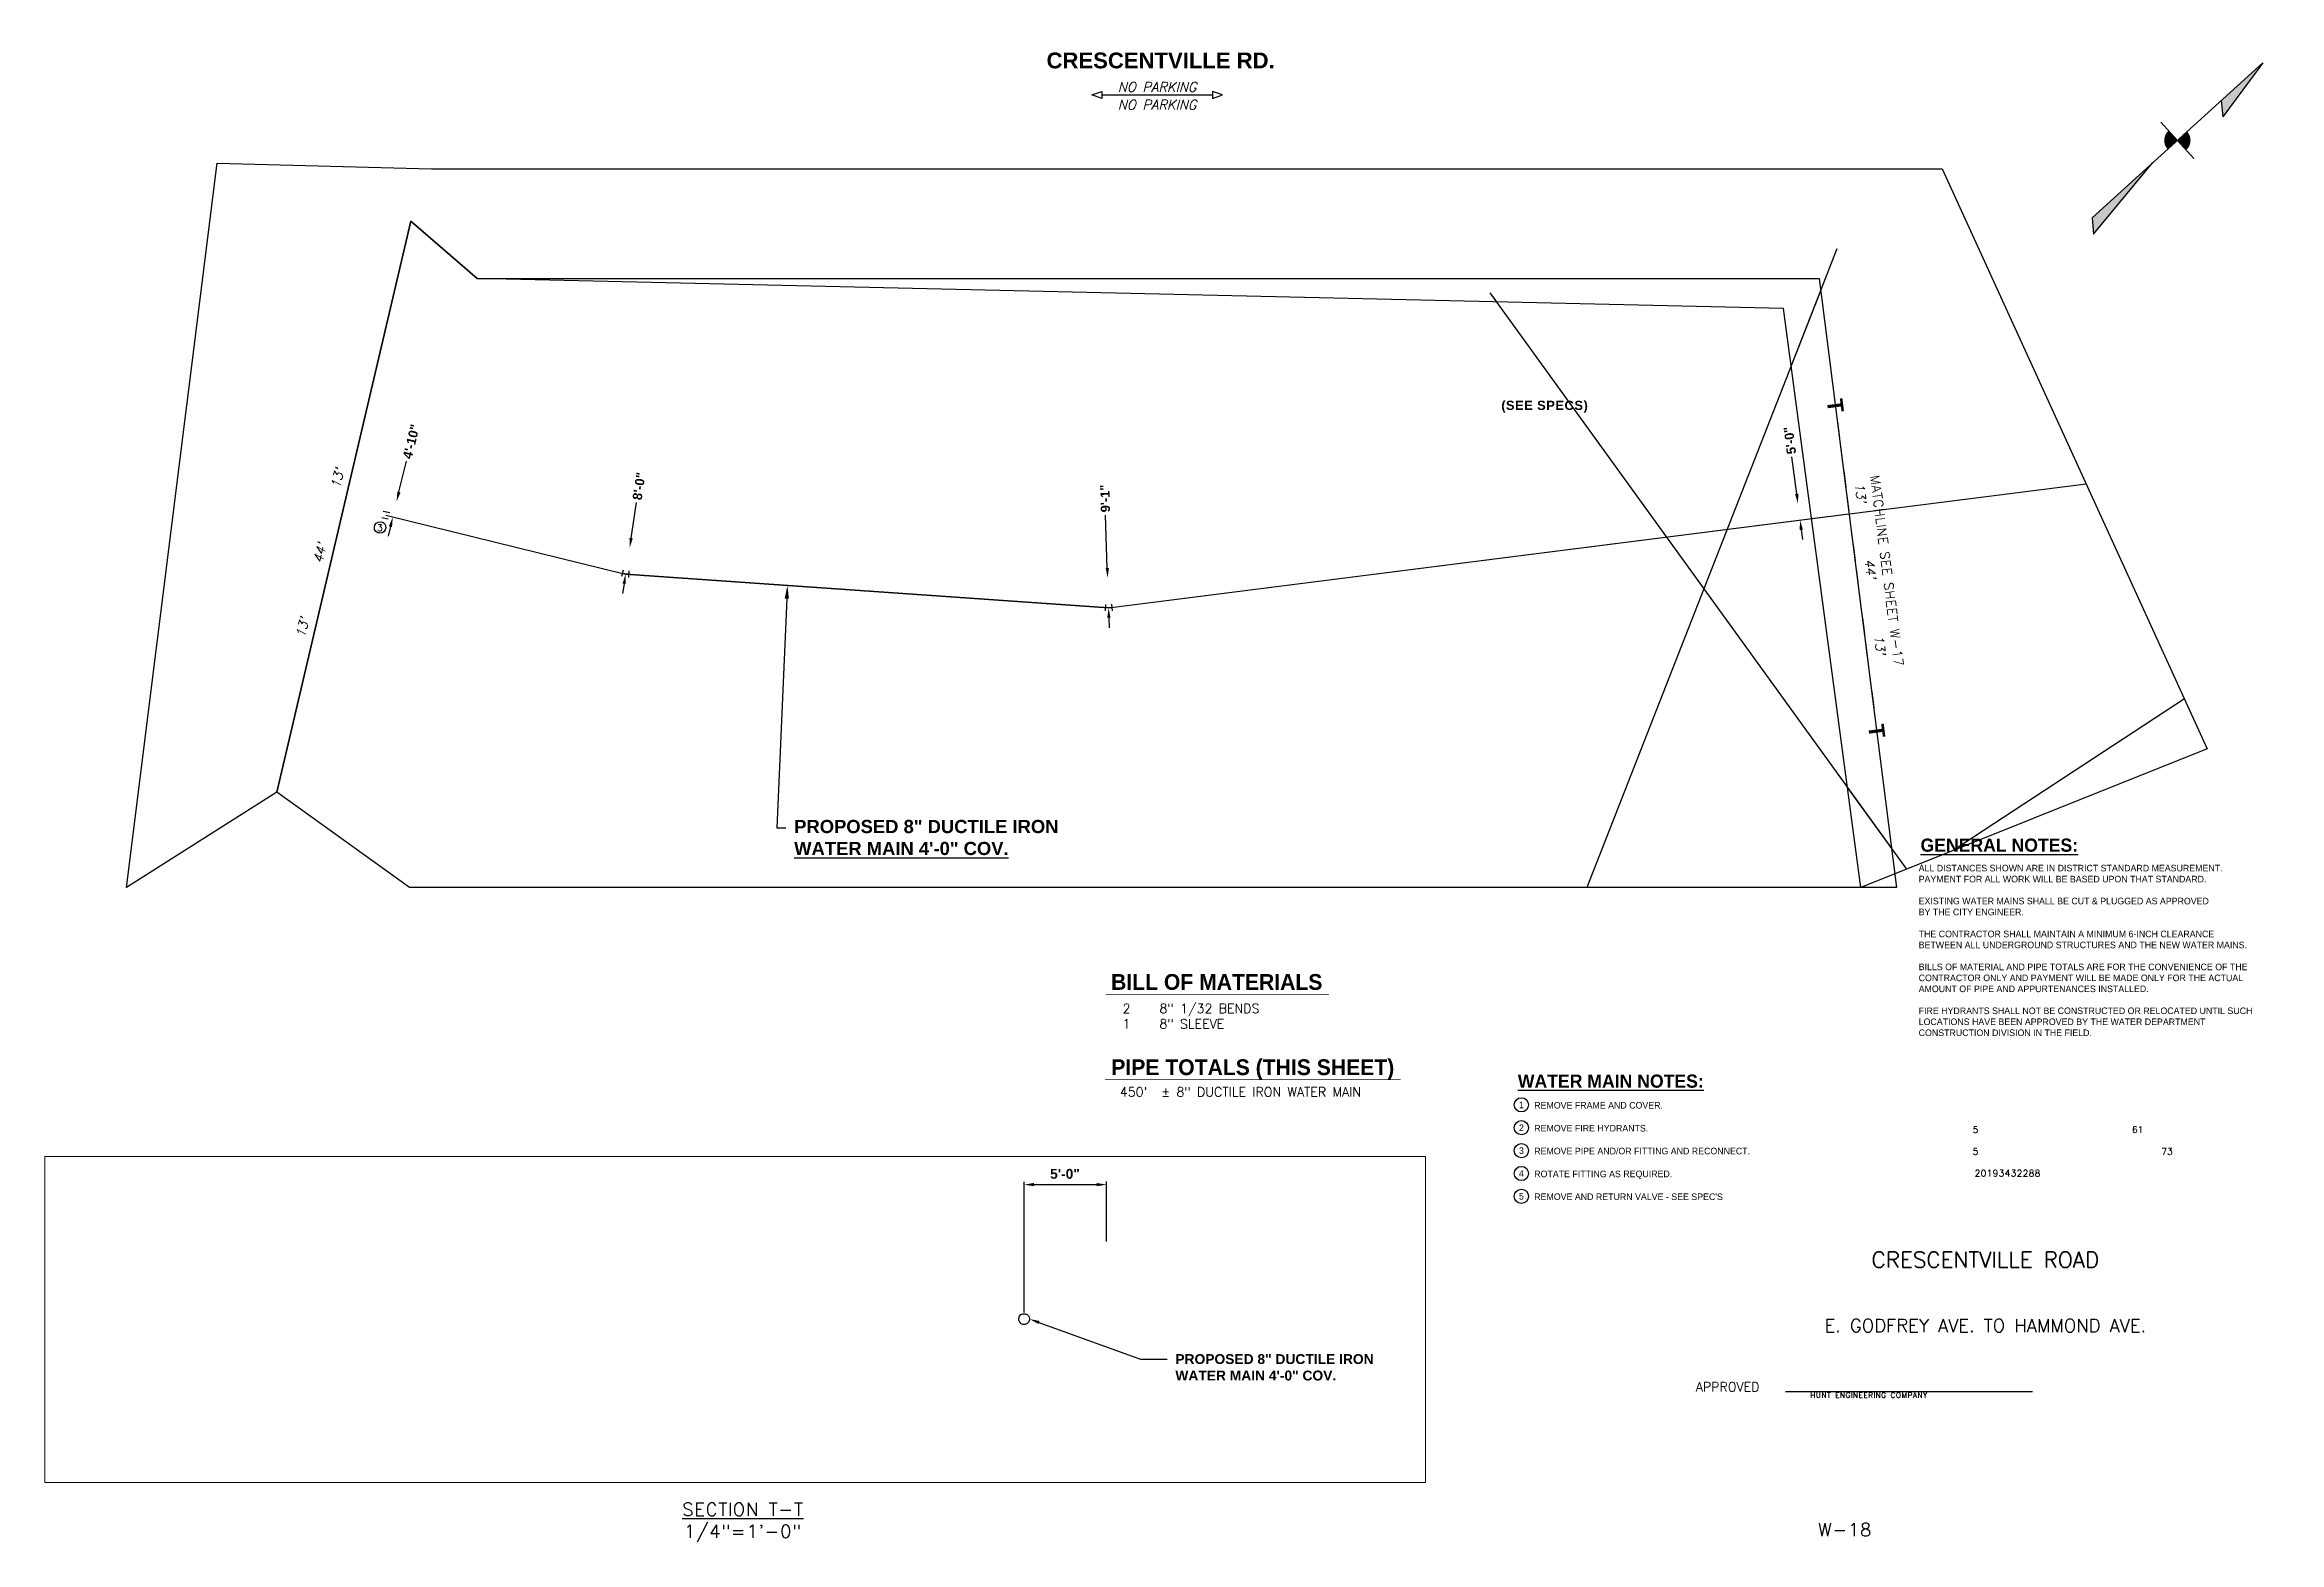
# Paper-space layout 'W18' of a CAD drawing. Header units: feet. Extents: x 1.5 to 35.4, y 0.7 to 23.4.
# The model-space entities are those that its viewports show. They can reach past a viewport. Long polylines and large blocks are cut down to what shows.
import ezdxf
from ezdxf import colors
from ezdxf.entities.mleader import LeaderData, LeaderLine
from ezdxf.enums import TextEntityAlignment as Align
from ezdxf.math import Vec2, Vec3

# ---------------------------------------------------------------- set-up
doc = ezdxf.new("R2010")
doc.units = ezdxf.units.FT
doc.header["$LTSCALE"] = 20
doc.linetypes.add('DASHED2', pattern=[0.375, 0.25, -0.125])
for name, color, linetype in [('AlbertToolLayer', 40, 'Continuous'), ('BORDER', 4, 'Continuous'), ('C-EX-DIMENSION', 10, 'Continuous'), ('C-EX-ROW', 4, 'Continuous'), ('C-PR-WATER', 4, 'Continuous'), ('C-PR-WATER-ABAND', 3, 'Continuous'), ('C-PR-WATER-DIM', 4, 'Continuous'), ('C-PR-WATER-FITTING', 4, 'Continuous'), ('C-PR-WATER-TXT', 4, 'Continuous'), ('C-PR-WATER-TXT (W-2)', 4, 'Continuous'), ('C-PR-WATER-TXT-#', 6, 'Continuous'), ('NOTES', 7, 'Continuous')]:
    doc.layers.add(name, color=color, linetype=linetype)
doc.layers.add('C-EX-ROAD-NAME', color=3, linetype='Continuous', lineweight=30)
doc.layers.add('CALC', color=10, linetype='Continuous', plot=False)
doc.layers.add('VIEWPORT', color=5, linetype='Continuous', plot=False)
doc.styles.add('ARIAL', font='arialbd.ttf', dxfattribs={"height": 0.24})
doc.styles.add('BOLD', font='BOLD.SHX')
doc.styles.add('Copy of PROPOSED', font='arialbd.ttf', dxfattribs={"height": 0.6})
doc.styles.add('EXISTING', font='simplex.shx', dxfattribs={"oblique": 15, "height": 2.8})
doc.styles.add('L100', font='MONOPLEX', dxfattribs={"height": 2})
doc.styles.add('L140Proposed', font='simplex.shx', dxfattribs={"height": 1.6})
doc.styles.add('PROPOSED', font='simplex.shx')
doc.styles.add('PROPOSED PLAN', font='arialbd.ttf', dxfattribs={"height": 2.8})
doc.styles.add('PROPOSED SECTION', font='arialbd.ttf')
doc.styles.add('Simplex Ob', font='simplex.shx', dxfattribs={"oblique": 15})
doc.styles.add('SL80', font='simplex.shx', dxfattribs={"oblique": 15, "height": 1.6})
doc.styles.get("Standard").update_dxf_attribs({"font": 'simplex.shx'})
doc.dimstyles.new('Copy of PWD Proposed Section', dxfattribs={"dimtxt": 0.6, "dimasz": 0.6, "dimexe": 0.18, "dimexo": 0.0625, "dimgap": 0.07, "dimtad": 0, "dimdec": 0, "dimlfac": 12, "dimzin": 1, "dimdsep": 46, "dimlunit": 4, "dimtxsty": 'Copy of PROPOSED', "dimcen": 0, "dimclrd": 3, "dimclre": 256, "dimclrt": 3, "dimadec": 1, "dimazin": 0, "dimtfac": 1, "dimtdec": 0, "dimtmove": 2, "dimatfit": 2, "dimfxl": 0.18, "dimfrac": 2, "dimtolj": 1, "dimtzin": 0, "dimlwd": -1, "dimarcsym": 0})
doc.dimstyles.new('PWD Proposed', dxfattribs={"dimtxt": 2.8, "dimasz": 3, "dimexe": 0.18, "dimexo": 0.0625, "dimgap": 1, "dimtad": 0, "dimdec": 0, "dimlfac": 12, "dimzin": 1, "dimdsep": 46, "dimlunit": 4, "dimtxsty": 'PROPOSED PLAN', "dimcen": 0, "dimse1": 1, "dimse2": 1, "dimclrd": 256, "dimclrt": 3, "dimadec": 1, "dimazin": 0, "dimtfac": 1, "dimtdec": 0, "dimtofl": 0, "dimtmove": 0, "dimatfit": 1, "dimfxl": 0.18, "dimfrac": 2, "dimtolj": 1, "dimtzin": 0, "dimlwd": -1, "dimarcsym": 0})

psp = doc.layouts.new('W18')

# ---------------------------------------------------------------- texts
at = {"layer": 'BORDER', "color": 4, "linetype": 'DASHED2', "ltscale": 0.05, "char_height": 0.24, "width": 1.77635683940025e-15, "attachment_point": 5, "rotation": 277.2427, "style": 'ARIAL'}
for insert in [(28.691, 17.94), (29.319, 12.998)]:
    psp.add_mtext('\\pxqc;T', dxfattribs=dict(at, insert=insert))
at = {"layer": 'BORDER', "color": 4, "insert": (29.405, 15.422), "char_height": 0.14, "width": 6.0853, "attachment_point": 8, "rotation": 277.2427, "style": 'PROPOSED'}
psp.add_mtext('{\\T1.063;MATCHLINE SEE SHEET W-17}', dxfattribs=at)
at = {"layer": 'BORDER', "color": 4, "attachment_point": 5, "style": 'PROPOSED'}
for s, insert, char_height, width in [('CRESCENTVILLE ROAD', (30.969, 4.969), 0.24, 4.59784), ('E. GODFREY AVE. TO HAMMOND AVE.', (30.969, 3.969), 0.19995, 7.31273)]:
    psp.add_mtext(s, dxfattribs=dict(at, insert=insert, char_height=char_height, width=width))
at = {"layer": 'BORDER', "color": 3, "attachment_point": 1, "style": 'PROPOSED'}
for s, insert, char_height, width in [('APPROVED', (26.572, 3.109), 0.14, 1.25), ('{\\H0.83295x;\\T1.063;W-18}', (28.428, 0.97), 0.24, 0.81306)]:
    psp.add_mtext(s, dxfattribs=dict(at, insert=insert, char_height=char_height, width=width))
at = {"layer": 'BORDER', "insert": (12.103, 1.278), "char_height": 0.2, "width": 5, "attachment_point": 2, "style": 'PROPOSED'}
psp.add_mtext('{\\T1.063;\\LSECTION T-T\\P\\l1/4"=1\'-0"}', dxfattribs=at)
at = {"layer": 'C-EX-DIMENSION', "char_height": 0.14, "width": 9.60084, "attachment_point": 5, "style": 'SL80'}
for insert, rotation in [((5.682, 15.702), 76.7939), ((29.22, 15.465), 277.2428)]:
    psp.add_mtext("13'         44'         13'", dxfattribs=dict(at, insert=insert, rotation=rotation))
at = {"layer": 'C-EX-ROAD-NAME', "insert": (18.446, 23.303), "char_height": 0.24, "width": 6.96485, "attachment_point": 2, "style": 'EXISTING'}
psp.add_mtext('\\pxqc;{\\fArial|b1|i0|c0|p34;\\Q0;CRESCENTVILLE RD.}', dxfattribs=at)
at = {"layer": 'NOTES'}
for s, height, style, p in [('%%UGENERAL NOTES:', 0.2, 'BOLD', (29.984, 11.166)), ('5      ', 0.1, 'PROPOSED', (30.776, 6.895)), ('61', 0.1, 'PROPOSED', (33.196, 6.895)), ('5      ', 0.1, 'PROPOSED', (30.776, 6.564)), ('73', 0.1, 'PROPOSED', (33.642, 6.564))]:
    psp.add_text(s, height=height, dxfattribs=dict(at, style=style)).set_placement(p)
at = {"layer": 'NOTES', "style": 'BOLD'}
for s, p in [('BILL OF MATERIALS%%U', (19.298, 9.068)), ('PIPE TOTALS (THIS SHEET)', (19.845, 7.773))]:
    psp.add_text(s, height=0.24, dxfattribs=at).set_placement(p, align=Align.CENTER)
at = {"layer": 'NOTES', "char_height": 0.1452, "attachment_point": 5, "rotation": 359.9887, "style": 'Simplex Ob'}
for insert, width in [((18.393, 22.781), 2.74099), ((18.393, 22.511), 1.77335)]:
    psp.add_mtext('NO PARKING', dxfattribs=dict(at, insert=insert, width=width))
at = {"layer": 'NOTES', "attachment_point": 1}
for s, insert, char_height, width, style in [('ALL DISTANCES SHOWN ARE IN DISTRICT STANDARD MEASUREMENT.\\PPAYMENT FOR ALL WORK WILL BE BASED UPON THAT STANDARD.\\P\\PEXISTING WATER MAINS SHALL BE CUT & PLUGGED AS APPROVED\\PBY THE CITY ENGINEER.\\P\\PTHE CONTRACTOR SHALL MAINTAIN A MINIMUM 6-INCH CLEARANCE\\PBETWEEN ALL UNDERGROUND STRUCTURES AND THE NEW WATER MAINS.\\P\\PBILLS OF MATERIAL AND PIPE TOTALS ARE FOR THE CONVENIENCE OF THE CONTRACTOR ONLY AND PAYMENT WILL BE MADE ONLY FOR THE ACTUAL AMOUNT OF PIPE AND APPURTENANCES INSTALLED.\\P\\PFIRE HYDRANTS SHALL NOT BE CONSTRUCTED OR RELOCATED UNTIL SUCH LOCATIONS HAVE BEEN APPROVED BY THE WATER DEPARTMENT CONSTRUCTION DIVISION IN THE FIELD.', (29.956, 10.967), 0.1, 5.35633, 'L100'), ('\\A1;2^I8" 1/32 BENDS\\P1^I8" SLEEVE ', (17.868, 8.855), 0.14, 3.80478, 'L140Proposed'), ('{\\H1.067x;\\Q0;\\T1.063;20193432288}', (30.806, 6.333), 0.09375, 4.74122, 'EXISTING'), ('{\\T1.125;HUNT ENGINEERING COMPANY}', (28.311, 2.953), 0.08, 3.5, 'PROPOSED')]:
    psp.add_mtext(s, dxfattribs=dict(at, insert=insert, char_height=char_height, width=width, style=style))
at = {"layer": 'NOTES', "linetype": 'Continuous', "char_height": 0.14, "style": 'L140Proposed'}
for s, width, heights, insert, attachment_point in [("450'", 0.58143, [0.167], (18.247, 7.588), 3), ('\\pxql;%%P 8" DUCTILE IRON WATER MAIN', 4.08312, [0], (18.458, 7.588), 1)]:
    psp.add_mtext_dynamic_manual_height_columns(s, width=width, gutter_width=14, heights=heights, dxfattribs=dict(at, insert=insert, attachment_point=attachment_point))

msp = doc.modelspace()

# ---------------------------------------------------------------- texts
at = {"layer": 'C-PR-WATER-ABAND', "color": 4, "insert": (2706333.32, 269238.73), "char_height": 2.8, "width": 48.18924, "attachment_point": 2, "rotation": 47.77667, "style": 'ARIAL'}
msp.add_mtext('\\pxql;{\\T1.063;\\C3;(SEE SPECS)}', dxfattribs=at)

# ---------------------------------------------------------------- blocks, each defined once
blk = doc.blocks.new('PWD Noth Arrow')
at = {"layer": 'BORDER'}
for points in [[(0, 18), (4, 15), (0, 35)], [(0, 4), (0, 0), (4, 0, 0.414214)], [(0, 0), (-4, 0, 0.414214), (0, -4)], [(0, -35), (4, -38), (0, -10)]]:
    blk.add_hatch(color=0, dxfattribs=at).paths.add_polyline_path(points)
at = {"layer": 'BORDER', "color": 0}
for p, q in [((0, -35), (0, 35)), ((0, 35), (4, 15)), ((0, 18), (4, 15)), ((-7.5, 0), (7.5, 0)), ((4, -38), (0, -10)), ((0, -35), (4, -38))]:
    blk.add_line(p, q, dxfattribs=at)
blk = doc.blocks.new('A$C6E5C789D')
at = {"layer": 'NOTES'}
for centre in [(17.341, 5.482), (17.341, 5.135), (17.341, 4.787), (17.341, 4.44), (17.341, 4.093)]:
    blk.add_circle(centre, 0.108, dxfattribs=at)
for s, height, style, p in [('%%uWATER MAIN NOTES:', 0.2, 'BOLD', (17.287, 5.743)), ('REMOVE FRAME AND COVER.', 0.1, 'L100', (17.536, 5.426)), ('REMOVE FIRE HYDRANTS.', 0.1, 'L100', (17.536, 5.078)), ('REMOVE PIPE AND/OR FITTING AND RECONNECT.', 0.1, 'L100', (17.536, 4.731)), ('ROTATE FITTING AS REQUIRED.', 0.1, 'L100', (17.536, 4.384)), ("REMOVE AND RETURN VALVE - SEE SPEC'S", 0.1, 'L100', (17.536, 4.037))]:
    blk.add_text(s, height=height, dxfattribs=dict(at, style=style)).set_placement(p)
at = {"layer": 'NOTES', "style": 'L100'}
for s, p in [('1', (17.341, 5.482)), ('2', (17.341, 5.135)), ('3', (17.341, 4.787)), ('4', (17.341, 4.44)), ('5', (17.341, 4.093))]:
    blk.add_text(s, height=0.1, dxfattribs=at).set_placement(p, align=Align.MIDDLE)
blk = doc.blocks.new('*U273')
at = {"layer": 'C-PR-WATER-FITTING'}
for p, q in [((1.41, -0.14), (0.13, 1.4)), ((-0.13, -1.41), (-1.41, 0.12))]:
    blk.add_line(p, q, dxfattribs=at)
blk = doc.blocks.new('*U123')
at = {"layer": 'C-PR-WATER-FITTING'}
for p, q in [((-0.79, -1.18), (-1.18, 0.79)), ((1, -1), (1, 1))]:
    blk.add_line(p, q, dxfattribs=at)
blk.add_lwpolyline([(-0.98, -0.2), (0, 0)], dxfattribs=at)
at = {"layer": 'C-PR-WATER-FITTING', "flags": 128}
blk.add_lwpolyline([(0, 0), (1, 0)], dxfattribs=at)
blk = doc.blocks.new('*D179')
at = {"layer": 'C-PR-WATER-DIM', "linetype": 'Continuous', "transparency": 16777216}
for p, q in [((2706413.28, 269289.6), (2706403.98, 269296.11)), ((2706422.29, 269283.3), (2706424.75, 269281.58))]:
    blk.add_line(p, q, dxfattribs=at)
at = {"layer": 'C-PR-WATER-DIM', "transparency": 16777216}
for points in [[(2706413.57, 269290.01), (2706412.99, 269289.19), (2706415.74, 269287.88)], [(2706422.58, 269283.71), (2706422.01, 269282.89), (2706419.84, 269285.02)]]:
    blk.add_solid(points, dxfattribs=at)
at = {"layer": 'C-PR-WATER-DIM', "transparency": 16777216, "insert": (2706399.86, 269299), "char_height": 2.8, "attachment_point": 5, "rotation": 145.0193, "style": 'PROPOSED PLAN'}
blk.add_mtext('\\A1;5\'-0"', dxfattribs=at)
blk = doc.blocks.new('*D180')
at = {"layer": 'C-PR-WATER-DIM', "linetype": 'Continuous', "transparency": 16777216}
for p, q in [((2706398.36, 269268.28), (2706389.06, 269274.79)), ((2706407.37, 269261.98), (2706409.83, 269260.26))]:
    blk.add_line(p, q, dxfattribs=at)
at = {"layer": 'C-PR-WATER-DIM', "transparency": 16777216}
for points in [[(2706398.65, 269268.69), (2706398.08, 269267.87), (2706400.82, 269266.56)], [(2706407.66, 269262.39), (2706407.09, 269261.57), (2706404.92, 269263.7)]]:
    blk.add_solid(points, dxfattribs=at)
at = {"layer": 'C-PR-WATER-DIM', "transparency": 16777216, "insert": (2706384.94, 269277.68), "char_height": 2.8, "attachment_point": 5, "rotation": 145.0193, "style": 'PROPOSED PLAN'}
blk.add_mtext('\\A1;5\'-0"', dxfattribs=at)
blk = doc.blocks.new('*D181')
at = {"layer": 'C-PR-WATER-DIM', "linetype": 'Continuous', "transparency": 16777216}
for p, q in [((2706274.36, 269098.11), (2706262.09, 269108.56)), ((2706285.85, 269088.32), (2706288.14, 269086.37))]:
    blk.add_line(p, q, dxfattribs=at)
at = {"layer": 'C-PR-WATER-DIM', "transparency": 16777216}
for points in [[(2706274.68, 269098.49), (2706274.04, 269097.73), (2706276.64, 269096.17)], [(2706286.18, 269088.7), (2706285.53, 269087.94), (2706283.57, 269090.26)]]:
    blk.add_solid(points, dxfattribs=at)
at = {"layer": 'C-PR-WATER-DIM', "transparency": 16777216, "insert": (2706258.24, 269111.84), "char_height": 2.8, "attachment_point": 5, "rotation": 139.5781, "style": 'PROPOSED PLAN'}
blk.add_mtext('\\A1;9\'-1"', dxfattribs=at)
blk = doc.blocks.new('*D182')
at = {"layer": 'C-PR-WATER-DIM', "linetype": 'Continuous', "transparency": 16777216}
for p, q in [((2706170.45, 268997.13), (2706163.56, 269005.62)), ((2706179.29, 268986.23), (2706181.18, 268983.91))]:
    blk.add_line(p, q, dxfattribs=at)
at = {"layer": 'C-PR-WATER-DIM', "transparency": 16777216}
for points in [[(2706170.84, 268997.44), (2706170.06, 268996.81), (2706172.34, 268994.8)], [(2706179.68, 268986.55), (2706178.91, 268985.92), (2706177.4, 268988.56)]]:
    blk.add_solid(points, dxfattribs=at)
at = {"layer": 'C-PR-WATER-DIM', "transparency": 16777216, "insert": (2706160.38, 269009.54), "char_height": 2.8, "attachment_point": 5, "rotation": 129.0607, "style": 'PROPOSED PLAN'}
blk.add_mtext('\\A1;8\'-0"', dxfattribs=at)
blk = doc.blocks.new('*D183')
at = {"layer": 'C-PR-WATER-DIM', "linetype": 'Continuous', "transparency": 16777216}
for p, q in [((2706112.68, 268954.35), (2706107.31, 268962.3)), ((2706118.74, 268945.36), (2706120.42, 268942.87))]:
    blk.add_line(p, q, dxfattribs=at)
at = {"layer": 'C-PR-WATER-DIM', "transparency": 16777216}
for points in [[(2706113.09, 268954.63), (2706112.26, 268954.07), (2706114.35, 268951.86)], [(2706119.15, 268945.64), (2706118.32, 268945.08), (2706117.06, 268947.85)]]:
    blk.add_solid(points, dxfattribs=at)
at = {"layer": 'C-PR-WATER-DIM', "transparency": 16777216, "insert": (2706103.86, 268967.42), "char_height": 2.8, "attachment_point": 5, "rotation": 124.0002, "style": 'PROPOSED PLAN'}
blk.add_mtext('\\A1;4\'-10"', dxfattribs=at)
blk = doc.blocks.new('*D201')
at = {"layer": 'C-PR-WATER-TXT', "lineweight": -2, "transparency": 16777216}
for p, q in [((2707888.85, 271193.57), (2707893.44, 271200.06)), ((2707895.42, 271194.2), (2707897.53, 271197.17))]:
    blk.add_line(p, q, dxfattribs=at)
at = {"layer": 'C-PR-WATER-TXT', "color": 3, "linetype": 'Continuous', "transparency": 16777216}
blk.add_line((2707893.83, 271199.57), (2707896.93, 271197.37), dxfattribs=at)
at = {"layer": 'C-PR-WATER-TXT', "color": 3, "transparency": 16777216}
for points in [[(2707893.77, 271199.49), (2707893.89, 271199.65), (2707893.34, 271199.91)], [(2707896.87, 271197.29), (2707896.99, 271197.45), (2707897.42, 271197.02)]]:
    blk.add_solid(points, dxfattribs=at)
at = {"layer": 'C-PR-WATER-TXT', "color": 3, "transparency": 16777216, "insert": (2707895.74, 271199.01), "char_height": 0.6, "attachment_point": 5, "rotation": 324.6855, "style": 'Copy of PROPOSED'}
blk.add_mtext('\\A1;5\'-0"', dxfattribs=at)

# ---------------------------------------------------------------- dimensions: what is measured, and where the dimension line sits
at = {"layer": 'C-PR-WATER-DIM'}
for base, p1, p2, angle, picture, middle in [((2706415.739, 269287.885), (2706422.689, 269289.096), (2706418.592, 269291.962), 145.01932, '*D179', (2706399.856, 269298.998)), ((2706400.82, 269266.563), (2706407.77, 269267.774), (2706403.673, 269270.641), 145.01932, '*D180', (2706384.937, 269277.676)), ((2706276.643, 269096.165), (2706283.582, 269090.278), (2706276.654, 269096.179), 139.57814, '*D181', (2706258.239, 269111.84)), ((2706172.343, 268994.8), (2706177.372, 268988.539), (2706172.312, 268994.774), 129.06071, '*D182', (2706160.382, 269009.538)), ((2706114.353, 268951.863), (2706120.922, 268950.454), (2706118.214, 268954.468), 124.00021, '*D183', (2706103.858, 268967.422))]:
    dim = msp.add_linear_dim(base=base, p1=p1, p2=p2, angle=angle, dimstyle='PWD Proposed', override={"dimclrt": 256}, dxfattribs=at)
    dim.commit()
    dim.dimension.update_dxf_attribs({"geometry": picture, "text_midpoint": middle, "dimtype": 161})
at = {"layer": 'C-PR-WATER-TXT', "color": 3}
dim = msp.add_linear_dim(base=(2707897.421, 271197.024), p1=(2707888.811, 271193.521), p2=(2707895.383, 271194.147), angle=324.68546, dimstyle='Copy of PWD Proposed Section', override={"dimtxt": 1}, dxfattribs=at)
dim.commit()
dim.dimension.update_dxf_attribs({"geometry": '*D201', "text_midpoint": (2707895.738, 271199.008), "dimtype": 160})

# ---------------------------------------------------------------- linework, layer by layer
at = {"layer": 'AlbertToolLayer'}
for p, q in [((2706594.811, 269764.916), (2706507.296, 269210.398)), ((2706305.573, 269351.545), (2706796.534, 269623.769)), ((2706351.416, 269327.353), (2706450.106, 269128.662)), ((2706290.521, 269240.324), (2706511.001, 269215.691))]:
    msp.add_line(p, q, dxfattribs=at)
at = {"layer": 'C-PR-WATER'}
for p, q in [((2706283.561, 269090.258), (2706482.081, 269373.978)), ((2706283.561, 269090.258), (2706177.354, 268988.518)), ((2706115.214, 268946.604), (2706177.354, 268988.518))]:
    msp.add_line(p, q, dxfattribs=at)
at = {"layer": 'C-PR-WATER', "color": 6, "linetype": 'Continuous'}
msp.add_circle((2707888.618, 271193.249), 0.333, dxfattribs=at)
at = {"layer": 'C-PR-WATER-TXT-#'}
msp.add_circle((2706116.824, 268942.854), 1.75, dxfattribs=at)
at = {"layer": 'CALC'}
for p, q in [((2706488.599, 269394.526), (2706497.973, 269387.968)), ((2706497.97, 269387.965), (2706489.779, 269393.7))]:
    msp.add_line(p, q, dxfattribs=at)
for points in [[(2706413.611, 269276.121), (2706481.945, 269373.783), (2706482.081, 269373.978), (2706489.044, 269375.207), (2706573.923, 269496.496), (2706619.979, 269632.253), (2706626.3, 269680.293)], [(2706413.611, 269276.121), (2706482.081, 269373.978), (2706489.045, 269375.208), (2706529.635, 269433.219)], [(2706488.98, 269394.259), (2706497.966, 269387.968)], [(2706115.214, 268946.604), (2706177.354, 268988.518), (2706283.561, 269090.258), (2706413.51, 269275.978)], [(2706115.214, 268946.604), (2706177.346, 268988.513), (2706283.582, 269090.278), (2706413.51, 269275.978)]]:
    msp.add_lwpolyline(points, dxfattribs=at)

# ---------------------------------------------------------------- block references
at = {"layer": 'C-PR-WATER-FITTING'}
for name, p, rotation in [('*U123', (2706283.572, 269090.264), 223.7693181505373), ('*U123', (2706177.363, 268988.53), 214.0002067681977), ('*U273', (2706115.214, 268946.604), 83.92415502369693)]:
    msp.add_blockref(name, p, dxfattribs=dict(at, rotation=rotation))

msp.set_redraw_order([(e.dxf.handle, doc.entitydb.next_handle()) for e in msp.query("TEXT MTEXT ATTDEF DIMENSION ARC_DIMENSION")])  # texts and dimensions are drawn at this point

# ---------------------------------------------------------------- leaders
at = {"layer": 'C-PR-WATER-TXT'}
ml = msp.add_multileader_mtext('Standard', dxfattribs=at)
ml.set_content('PROPOSED 8" DUCTILE IRON\\PWATER MAIN 4\'-0" COV.', color=256, style='PROPOSED SECTION')
ml.set_leader_properties(color=256)
ml.build(insert=Vec2(0, 0))
ml.multileader.update_dxf_attribs({"dogleg_length": 15, "arrow_head_size": 0.6})
ctx = ml.context
ctx.base_point, ctx.char_height, ctx.arrow_head_size, ctx.landing_gap_size, ctx.plane_origin, ctx.plane_x_axis, ctx.plane_y_axis = Vec3(2707783.309, 271263.899, -97.826), 0.6, 0.6, 0.5, Vec3(2707847.176, 271262.662, -97.826), Vec3(0.8158742, -0.5782295), Vec3(0.5782295, 0.8158742)
notes = []
notes.append((ctx, [(0, (1, 1, 0), (2707781.991, 271264.833, -97.826), (0.8158742, -0.5782295), 1.616, [(0, [(2707777.873, 271270.676, -97.826)], 0, [])])]))
ctx.mtext.insert, ctx.mtext.text_direction, ctx.mtext.rotation, ctx.mtext.width, ctx.mtext.defined_height, ctx.mtext.flow_direction = Vec3(2707783.893, 271263.859, -97.826), Vec3(0.8158742, -0.5782295), 5.6666284, 123.17846, 1.675, 5
ml = msp.add_multileader_mtext('Standard', dxfattribs=at)
ml.set_content('PROPOSED 8" DUCTILE IRON\\PWATER MAIN 4\'-0" COV.', color=256, style='PROPOSED SECTION')
ml.set_leader_properties(color=256)
ml.build(insert=Vec2(0, 0))
ml.multileader.update_dxf_attribs({"dogleg_length": 15, "arrow_head_size": 0.6})
ctx = ml.context
ctx.base_point, ctx.char_height, ctx.arrow_head_size, ctx.landing_gap_size, ctx.plane_origin, ctx.plane_x_axis, ctx.plane_y_axis = Vec3(2707894.296, 271186.242, -97.826), 0.6, 0.6, 0.5, Vec3(2707958.163, 271185.004, -97.826), Vec3(0.8158742, -0.5782295), Vec3(0.5782295, 0.8158742)
notes.append((ctx, [(0, (1, 1, 0), (2707892.977, 271187.176, -97.826), (0.8158742, -0.5782295), 1.616, [(0, [(2707888.889, 271193.054, -97.826)], 0, [])])]))
ctx.mtext.insert, ctx.mtext.text_direction, ctx.mtext.rotation, ctx.mtext.width, ctx.mtext.defined_height, ctx.mtext.flow_direction = Vec3(2707894.88, 271186.201, -97.826), Vec3(0.8158742, -0.5782295), 5.6666284, 123.17846, 1.675, 5
at = {"layer": 'C-PR-WATER-TXT (W-2)'}
ml = msp.add_multileader_mtext('Standard', dxfattribs=at)
ml.set_content('PROPOSED 8" DUCTILE IRON {\\LWATER MAIN 4\'-0" COV.}', color=256, style='ARIAL')
ml.set_leader_properties(color=256)
ml.build(insert=Vec2(0, 0))
ml.multileader.update_dxf_attribs({"dogleg_length": 5})
ctx = ml.context
ctx.base_point, ctx.landing_gap_size, ctx.plane_origin, ctx.plane_x_axis, ctx.plane_y_axis = Vec3(2706267.191, 268972.825), 2.5, Vec3(2706051.241, 269266.544), Vec3(0.6720222, 0.740531), Vec3(-0.740531, 0.6720222)
notes.append((ctx, [(0, (1, 1, 0), (2706265.333, 268970.777), (0.6720222, 0.740531), 2.766, [(0, [(2706212.968, 269022.634)], 0, [])])]))
ctx.mtext.insert, ctx.mtext.text_direction, ctx.mtext.rotation, ctx.mtext.width, ctx.mtext.defined_height, ctx.mtext.flow_direction = Vec3(2706267.094, 268976.289), Vec3(0.6720222, 0.740531), 0.8338601, 87.98644, 38.555, 5
at = {"layer": 'C-PR-WATER-TXT-#'}
ml = msp.add_multileader_mtext('Standard', dxfattribs=at)
ml.set_content('1  ', color=256)
ml.set_leader_properties(color=256)
ml.build(insert=Vec2(0, 0))
ml.multileader.update_dxf_attribs({"dogleg_length": 1.5, "arrow_head_size": 2})
ctx = ml.context
ctx.base_point, ctx.char_height, ctx.arrow_head_size, ctx.landing_gap_size, ctx.plane_origin, ctx.plane_x_axis, ctx.plane_y_axis = Vec3(2706151.378, 271643.876), 2, 2, 1.7, Vec3(2706169.425, 271665.226), Vec3(0.5814185, 0.8136047), Vec3(-0.8136047, 0.5814185)
ctx.text_align_type = 2
notes.append((ctx, [(0, (0, 0, 0), (0, 0), (1, 0), 1, [])]))
ctx.mtext.insert, ctx.mtext.text_direction, ctx.mtext.rotation, ctx.mtext.width, ctx.mtext.alignment, ctx.mtext.line_spacing_factor, ctx.mtext.flow_direction = Vec3(2706151.83, 271646.228), Vec3(0.5814185, 0.8136047), 0.9503253, 0.47619, 3, 0.75, 5
ml = msp.add_multileader_mtext('Standard', dxfattribs=at)
ml.set_content('1  ', color=256)
ml.set_leader_properties(color=256)
ml.build(insert=Vec2(0, 0))
ml.multileader.update_dxf_attribs({"dogleg_length": 1.5, "arrow_head_size": 2})
ctx = ml.context
ctx.base_point, ctx.char_height, ctx.arrow_head_size, ctx.landing_gap_size, ctx.plane_origin, ctx.plane_x_axis, ctx.plane_y_axis = Vec3(2706187.322, 271611.384), 2, 2, 1.7, Vec3(2706205.369, 271632.734), Vec3(0.5814185, 0.8136047), Vec3(-0.8136047, 0.5814185)
ctx.text_align_type = 2
notes.append((ctx, [(0, (0, 0, 0), (0, 0), (1, 0), 1, [])]))
ctx.mtext.insert, ctx.mtext.text_direction, ctx.mtext.rotation, ctx.mtext.width, ctx.mtext.alignment, ctx.mtext.line_spacing_factor, ctx.mtext.flow_direction = Vec3(2706187.774, 271613.736), Vec3(0.5814185, 0.8136047), 0.9503253, 0.47619, 3, 0.75, 5
ml = msp.add_multileader_mtext('Standard', dxfattribs=at)
ml.set_content('1  ', color=256)
ml.set_leader_properties(color=256)
ml.build(insert=Vec2(0, 0))
ml.multileader.update_dxf_attribs({"dogleg_length": 1.5, "arrow_head_size": 2})
ctx = ml.context
ctx.base_point, ctx.char_height, ctx.arrow_head_size, ctx.landing_gap_size, ctx.plane_origin, ctx.plane_x_axis, ctx.plane_y_axis = Vec3(2706180.221, 271582.591), 2, 2, 1.7, Vec3(2706198.268, 271603.941), Vec3(0.5814185, 0.8136047), Vec3(-0.8136047, 0.5814185)
ctx.text_align_type = 2
notes.append((ctx, [(0, (0, 0, 0), (0, 0), (1, 0), 1, [])]))
ctx.mtext.insert, ctx.mtext.text_direction, ctx.mtext.rotation, ctx.mtext.width, ctx.mtext.alignment, ctx.mtext.line_spacing_factor, ctx.mtext.flow_direction = Vec3(2706180.673, 271584.943), Vec3(0.5814185, 0.8136047), 0.9503253, 0.47619, 3, 0.75, 5
ml = msp.add_multileader_mtext('Standard', dxfattribs=at)
ml.set_content('2  ', color=256)
ml.set_leader_properties(color=256)
ml.build(insert=Vec2(0, 0))
ml.multileader.update_dxf_attribs({"dogleg_length": 1.5, "arrow_head_size": 2})
ctx = ml.context
ctx.base_point, ctx.char_height, ctx.arrow_head_size, ctx.landing_gap_size, ctx.plane_origin, ctx.plane_x_axis, ctx.plane_y_axis = Vec3(2706191.259, 271576.332), 2, 2, 1.7, Vec3(2706209.373, 271597.89), Vec3(0.5832093, 0.8123219), Vec3(-0.8123219, 0.5832093)
ctx.text_align_type = 2
notes.append((ctx, [(0, (0, 0, 0), (0, 0), (1, 0), 1, [])]))
ctx.mtext.insert, ctx.mtext.text_direction, ctx.mtext.rotation, ctx.mtext.width, ctx.mtext.alignment, ctx.mtext.line_spacing_factor, ctx.mtext.flow_direction = Vec3(2706192.216, 271579.379), Vec3(0.5832093, 0.8123219), 0.9481225, 0.47619, 3, 0.75, 5
ml = msp.add_multileader_mtext('Standard', dxfattribs=at)
ml.set_content('2  ', color=256)
ml.set_leader_properties(color=256)
ml.build(insert=Vec2(0, 0))
ml.multileader.update_dxf_attribs({"dogleg_length": 1.5, "arrow_head_size": 2})
ctx = ml.context
ctx.base_point, ctx.char_height, ctx.arrow_head_size, ctx.landing_gap_size, ctx.plane_origin, ctx.plane_x_axis, ctx.plane_y_axis = Vec3(2706023.345, 271477.311), 2, 2, 1.7, Vec3(2706041.459, 271498.869), Vec3(0.5832093, 0.8123219), Vec3(-0.8123219, 0.5832093)
ctx.text_align_type = 2
notes.append((ctx, [(0, (0, 0, 0), (0, 0), (1, 0), 1, [])]))
ctx.mtext.insert, ctx.mtext.text_direction, ctx.mtext.rotation, ctx.mtext.width, ctx.mtext.alignment, ctx.mtext.line_spacing_factor, ctx.mtext.flow_direction = Vec3(2706024.301, 271480.359), Vec3(0.5832093, 0.8123219), 0.9481225, 0.47619, 3, 0.75, 5
ml = msp.add_multileader_mtext('Standard', dxfattribs=at)
ml.set_content('1  ', color=256)
ml.set_leader_properties(color=256)
ml.build(insert=Vec2(0, 0))
ml.multileader.update_dxf_attribs({"dogleg_length": 1.5, "arrow_head_size": 2})
ctx = ml.context
ctx.base_point, ctx.char_height, ctx.arrow_head_size, ctx.landing_gap_size, ctx.plane_origin, ctx.plane_x_axis, ctx.plane_y_axis = Vec3(2706036.809, 271442.484), 2, 2, 1.7, Vec3(2706054.856, 271463.834), Vec3(0.5814185, 0.8136047), Vec3(-0.8136047, 0.5814185)
ctx.text_align_type = 2
notes.append((ctx, [(0, (0, 0, 0), (0, 0), (1, 0), 1, [])]))
ctx.mtext.insert, ctx.mtext.text_direction, ctx.mtext.rotation, ctx.mtext.width, ctx.mtext.alignment, ctx.mtext.line_spacing_factor, ctx.mtext.flow_direction = Vec3(2706037.261, 271444.836), Vec3(0.5814185, 0.8136047), 0.9503253, 0.47619, 3, 0.75, 5
ml = msp.add_multileader_mtext('Standard', dxfattribs=at)
ml.set_content('1  ', color=256)
ml.set_leader_properties(color=256)
ml.build(insert=Vec2(0, 0))
ml.multileader.update_dxf_attribs({"dogleg_length": 1.5, "arrow_head_size": 2})
ctx = ml.context
ctx.base_point, ctx.char_height, ctx.arrow_head_size, ctx.landing_gap_size, ctx.plane_origin, ctx.plane_x_axis, ctx.plane_y_axis = Vec3(2706077.815, 271413.486), 2, 2, 1.7, Vec3(2706095.862, 271434.836), Vec3(0.5814185, 0.8136047), Vec3(-0.8136047, 0.5814185)
ctx.text_align_type = 2
notes.append((ctx, [(0, (0, 0, 0), (0, 0), (1, 0), 1, [])]))
ctx.mtext.insert, ctx.mtext.text_direction, ctx.mtext.rotation, ctx.mtext.width, ctx.mtext.alignment, ctx.mtext.line_spacing_factor, ctx.mtext.flow_direction = Vec3(2706078.266, 271415.838), Vec3(0.5814185, 0.8136047), 0.9503253, 0.47619, 3, 0.75, 5
ml = msp.add_multileader_mtext('Standard', dxfattribs=at)
ml.set_content('2  ', color=256)
ml.set_leader_properties(color=256)
ml.build(insert=Vec2(0, 0))
ml.multileader.update_dxf_attribs({"dogleg_length": 1.5, "arrow_head_size": 2})
ctx = ml.context
ctx.base_point, ctx.char_height, ctx.arrow_head_size, ctx.landing_gap_size, ctx.plane_origin, ctx.plane_x_axis, ctx.plane_y_axis = Vec3(2706778.852, 271218.606), 2, 2, 1.7, Vec3(2706800.559, 271200.626), Vec3(0.8203154, -0.5719114), Vec3(0.5719114, 0.8203154)
ctx.text_align_type = 2
notes.append((ctx, [(0, (0, 0, 0), (0, 0), (1, 0), 1, [])]))
ctx.mtext.insert, ctx.mtext.text_direction, ctx.mtext.rotation, ctx.mtext.width, ctx.mtext.alignment, ctx.mtext.line_spacing_factor, ctx.mtext.flow_direction = Vec3(2706781.912, 271217.692), Vec3(0.8203154, -0.5719114), 5.6743512, 0.47619, 3, 0.75, 5
ml = msp.add_multileader_mtext('Standard', dxfattribs=at)
ml.set_content('2  ', color=256)
ml.set_leader_properties(color=256)
ml.build(insert=Vec2(0, 0))
ml.multileader.update_dxf_attribs({"dogleg_length": 1.5, "arrow_head_size": 2})
ctx = ml.context
ctx.base_point, ctx.char_height, ctx.arrow_head_size, ctx.landing_gap_size, ctx.plane_origin, ctx.plane_x_axis, ctx.plane_y_axis = Vec3(2706523.213, 270900.86), 2, 2, 1.7, Vec3(2706527.253, 270928.482), Vec3(0.0657203, 0.9978381), Vec3(-0.9978381, 0.0657203)
ctx.text_align_type = 2
notes.append((ctx, [(0, (0, 0, 0), (0, 0), (1, 0), 1, [])]))
ctx.mtext.insert, ctx.mtext.text_direction, ctx.mtext.rotation, ctx.mtext.width, ctx.mtext.alignment, ctx.mtext.line_spacing_factor, ctx.mtext.flow_direction = Vec3(2706522.415, 270903.952), Vec3(0.0657203, 0.9978381), 1.5050286, 0.47619, 3, 0.75, 5
ml = msp.add_multileader_mtext('Standard', dxfattribs=at)
ml.set_content('1  ', color=256)
ml.set_leader_properties(color=256)
ml.build(insert=Vec2(0, 0))
ml.multileader.update_dxf_attribs({"dogleg_length": 1.5, "arrow_head_size": 2})
ctx = ml.context
ctx.base_point, ctx.char_height, ctx.arrow_head_size, ctx.landing_gap_size, ctx.plane_origin, ctx.plane_x_axis, ctx.plane_y_axis = Vec3(2706531.725, 270901.571), 2, 2, 1.7, Vec3(2706537.912, 270928.833), Vec3(0.1414331, 0.9899478), Vec3(-0.9899478, 0.1414331)
ctx.text_align_type = 2
notes.append((ctx, [(0, (0, 0, 0), (0, 0), (1, 0), 1, [])]))
ctx.mtext.insert, ctx.mtext.text_direction, ctx.mtext.rotation, ctx.mtext.width, ctx.mtext.alignment, ctx.mtext.line_spacing_factor, ctx.mtext.flow_direction = Vec3(2706531.043, 270903.867), Vec3(0.1414331, 0.9899478), 1.4288874, 0.47619, 3, 0.75, 5
ml = msp.add_multileader_mtext('Standard', dxfattribs=at)
ml.set_content('1  ', color=256)
ml.set_leader_properties(color=256)
ml.build(insert=Vec2(0, 0))
ml.multileader.update_dxf_attribs({"dogleg_length": 1.5, "arrow_head_size": 2})
ctx = ml.context
ctx.base_point, ctx.char_height, ctx.arrow_head_size, ctx.landing_gap_size, ctx.plane_origin, ctx.plane_x_axis, ctx.plane_y_axis = Vec3(2706533.823, 270829.163), 2, 2, 1.7, Vec3(2706540.011, 270856.425), Vec3(0.1414331, 0.9899478), Vec3(-0.9899478, 0.1414331)
ctx.text_align_type = 2
notes.append((ctx, [(0, (0, 0, 0), (0, 0), (1, 0), 1, [])]))
ctx.mtext.insert, ctx.mtext.text_direction, ctx.mtext.rotation, ctx.mtext.width, ctx.mtext.alignment, ctx.mtext.line_spacing_factor, ctx.mtext.flow_direction = Vec3(2706533.141, 270831.459), Vec3(0.1414331, 0.9899478), 1.4288874, 0.47619, 3, 0.75, 5
ml = msp.add_multileader_mtext('Standard', dxfattribs=at)
ml.set_content('1  ', color=256)
ml.set_leader_properties(color=256)
ml.build(insert=Vec2(0, 0))
ml.multileader.update_dxf_attribs({"dogleg_length": 1.5, "arrow_head_size": 2})
ctx = ml.context
ctx.base_point, ctx.char_height, ctx.arrow_head_size, ctx.landing_gap_size, ctx.plane_origin, ctx.plane_x_axis, ctx.plane_y_axis = Vec3(2706040.108, 270828.339), 2, 2, 1.7, Vec3(2706061.667, 270810.542), Vec3(0.8203154, -0.5719114), Vec3(0.5719114, 0.8203154)
ctx.text_align_type = 2
notes.append((ctx, [(0, (0, 0, 0), (0, 0), (1, 0), 1, [])]))
ctx.mtext.insert, ctx.mtext.text_direction, ctx.mtext.rotation, ctx.mtext.width, ctx.mtext.alignment, ctx.mtext.line_spacing_factor, ctx.mtext.flow_direction = Vec3(2706042.465, 270827.915), Vec3(0.8203154, -0.5719114), 5.6743512, 0.47619, 3, 0.75, 5
ml = msp.add_multileader_mtext('Standard', dxfattribs=at)
ml.set_content('1  ', color=256)
ml.set_leader_properties(color=256)
ml.build(insert=Vec2(0, 0))
ml.multileader.update_dxf_attribs({"dogleg_length": 1.5, "arrow_head_size": 2})
ctx = ml.context
ctx.base_point, ctx.char_height, ctx.arrow_head_size, ctx.landing_gap_size, ctx.plane_origin, ctx.plane_x_axis, ctx.plane_y_axis = Vec3(2706761.982, 270824.111), 2, 2, 1.7, Vec3(2706765.941, 270851.785), Vec3(0.0607616, 0.9981523), Vec3(-0.9981523, 0.0607616)
ctx.text_align_type = 2
notes.append((ctx, [(0, (0, 0, 0), (0, 0), (1, 0), 1, [])]))
ctx.mtext.insert, ctx.mtext.text_direction, ctx.mtext.rotation, ctx.mtext.width, ctx.mtext.alignment, ctx.mtext.line_spacing_factor, ctx.mtext.flow_direction = Vec3(2706761.116, 270826.344), Vec3(0.0607616, 0.9981523), 1.5099973, 0.47619, 3, 0.75, 5
ml = msp.add_multileader_mtext('Standard', dxfattribs=at)
ml.set_content('3  ', color=256)
ml.set_leader_properties(color=256)
ml.build(insert=Vec2(0, 0))
ml.multileader.update_dxf_attribs({"dogleg_length": 1.5, "arrow_head_size": 2})
ctx = ml.context
ctx.base_point, ctx.char_height, ctx.arrow_head_size, ctx.landing_gap_size, ctx.plane_origin, ctx.plane_x_axis, ctx.plane_y_axis = Vec3(2706509.982, 270809.343), 2, 2, 1.7, Vec3(2706516.216, 270836.973), Vec3(0.1414331, 0.9899478), Vec3(-0.9899478, 0.1414331)
ctx.text_align_type = 2
notes.append((ctx, [(0, (0, 0, 0), (0, 0), (1, 0), 1, [])]))
ctx.mtext.insert, ctx.mtext.text_direction, ctx.mtext.rotation, ctx.mtext.width, ctx.mtext.alignment, ctx.mtext.line_spacing_factor, ctx.mtext.flow_direction = Vec3(2706509.422, 270812.487), Vec3(0.1414331, 0.9899478), 1.4288874, 0.47619, 3, 0.75, 5
ml = msp.add_multileader_mtext('Standard', dxfattribs=at)
ml.set_content('1  ', color=256)
ml.set_leader_properties(color=256)
ml.build(insert=Vec2(0, 0))
ml.multileader.update_dxf_attribs({"dogleg_length": 1.5, "arrow_head_size": 2})
ctx = ml.context
ctx.base_point, ctx.char_height, ctx.arrow_head_size, ctx.landing_gap_size, ctx.plane_origin, ctx.plane_x_axis, ctx.plane_y_axis = Vec3(2706731.113, 270761.473), 2, 2, 1.7, Vec3(2706735.372, 270789.14), Vec3(0.1304081, 0.9914604), Vec3(-0.9914604, 0.1304081)
ctx.text_align_type = 2
notes.append((ctx, [(0, (0, 0, 0), (0, 0), (1, 0), 1, [])]))
ctx.mtext.insert, ctx.mtext.text_direction, ctx.mtext.rotation, ctx.mtext.width, ctx.mtext.alignment, ctx.mtext.line_spacing_factor, ctx.mtext.flow_direction = Vec3(2706730.405, 270763.761), Vec3(0.1304081, 0.9914604), 1.4400157, 0.47619, 3, 0.75, 5
ml = msp.add_multileader_mtext('Standard', dxfattribs=at)
ml.set_content('1  ', color=256)
ml.set_leader_properties(color=256)
ml.build(insert=Vec2(0, 0))
ml.multileader.update_dxf_attribs({"dogleg_length": 1.5, "arrow_head_size": 2})
ctx = ml.context
ctx.base_point, ctx.char_height, ctx.arrow_head_size, ctx.landing_gap_size, ctx.plane_origin, ctx.plane_x_axis, ctx.plane_y_axis = Vec3(2706749.517, 270757.745), 2, 2, 1.7, Vec3(2706753.475, 270785.419), Vec3(0.0607616, 0.9981523), Vec3(-0.9981523, 0.0607616)
ctx.text_align_type = 2
notes.append((ctx, [(0, (0, 0, 0), (0, 0), (1, 0), 1, [])]))
ctx.mtext.insert, ctx.mtext.text_direction, ctx.mtext.rotation, ctx.mtext.width, ctx.mtext.alignment, ctx.mtext.line_spacing_factor, ctx.mtext.flow_direction = Vec3(2706748.651, 270759.978), Vec3(0.0607616, 0.9981523), 1.5099973, 0.47619, 3, 0.75, 5
ml = msp.add_multileader_mtext('Standard', dxfattribs=at)
ml.set_content('1  ', color=256)
ml.set_leader_properties(color=256)
ml.build(insert=Vec2(0, 0))
ml.multileader.update_dxf_attribs({"dogleg_length": 1.5, "arrow_head_size": 2})
ctx = ml.context
ctx.base_point, ctx.char_height, ctx.arrow_head_size, ctx.landing_gap_size, ctx.plane_origin, ctx.plane_x_axis, ctx.plane_y_axis = Vec3(2706523.431, 270752.823), 2, 2, 1.7, Vec3(2706529.619, 270780.086), Vec3(0.1414331, 0.9899478), Vec3(-0.9899478, 0.1414331)
ctx.text_align_type = 2
notes.append((ctx, [(0, (0, 0, 0), (0, 0), (1, 0), 1, [])]))
ctx.mtext.insert, ctx.mtext.text_direction, ctx.mtext.rotation, ctx.mtext.width, ctx.mtext.alignment, ctx.mtext.line_spacing_factor, ctx.mtext.flow_direction = Vec3(2706522.749, 270755.119), Vec3(0.1414331, 0.9899478), 1.4288874, 0.47619, 3, 0.75, 5
ml = msp.add_multileader_mtext('Standard', dxfattribs=at)
ml.set_content('2  ', color=256)
ml.set_leader_properties(color=256)
ml.build(insert=Vec2(0, 0))
ml.multileader.update_dxf_attribs({"dogleg_length": 1.5, "arrow_head_size": 2})
ctx = ml.context
ctx.base_point, ctx.char_height, ctx.arrow_head_size, ctx.landing_gap_size, ctx.plane_origin, ctx.plane_x_axis, ctx.plane_y_axis = Vec3(2706724.224, 270731.251), 2, 2, 1.7, Vec3(2706731.7, 270757.624), Vec3(0.1304081, 0.9914604), Vec3(-0.9914604, 0.1304081)
ctx.text_align_type = 2
notes.append((ctx, [(0, (0, 0, 0), (0, 0), (1, 0), 1, [])]))
ctx.mtext.insert, ctx.mtext.text_direction, ctx.mtext.rotation, ctx.mtext.width, ctx.mtext.alignment, ctx.mtext.line_spacing_factor, ctx.mtext.flow_direction = Vec3(2706723.628, 270734.389), Vec3(0.1304081, 0.9914604), 1.4400157, 0.47619, 3, 0.75, 5
ml = msp.add_multileader_mtext('Standard', dxfattribs=at)
ml.set_content('1  ', color=256)
ml.set_leader_properties(color=256)
ml.build(insert=Vec2(0, 0))
ml.multileader.update_dxf_attribs({"dogleg_length": 1.5, "arrow_head_size": 2})
ctx = ml.context
ctx.base_point, ctx.char_height, ctx.arrow_head_size, ctx.landing_gap_size, ctx.plane_origin, ctx.plane_x_axis, ctx.plane_y_axis = Vec3(2706748.252, 270700.92), 2, 2, 1.7, Vec3(2706752.51, 270728.588), Vec3(0.1304081, 0.9914604), Vec3(-0.9914604, 0.1304081)
ctx.text_align_type = 2
notes.append((ctx, [(0, (0, 0, 0), (0, 0), (1, 0), 1, [])]))
ctx.mtext.insert, ctx.mtext.text_direction, ctx.mtext.rotation, ctx.mtext.width, ctx.mtext.alignment, ctx.mtext.line_spacing_factor, ctx.mtext.flow_direction = Vec3(2706747.544, 270703.208), Vec3(0.1304081, 0.9914604), 1.4400157, 0.47619, 3, 0.75, 5
ml = msp.add_multileader_mtext('Standard', dxfattribs=at)
ml.set_content('2  ', color=256)
ml.set_leader_properties(color=256)
ml.build(insert=Vec2(0, 0))
ml.multileader.update_dxf_attribs({"dogleg_length": 1.5, "arrow_head_size": 2})
ctx = ml.context
ctx.base_point, ctx.char_height, ctx.arrow_head_size, ctx.landing_gap_size, ctx.plane_origin, ctx.plane_x_axis, ctx.plane_y_axis = Vec3(2706418.175, 270585.593), 2, 2, 1.7, Vec3(2706439.859, 270567.646), Vec3(0.8203154, -0.5719114), Vec3(0.5719114, 0.8203154)
ctx.text_align_type = 2
notes.append((ctx, [(0, (0, 0, 0), (0, 0), (1, 0), 1, [])]))
ctx.mtext.insert, ctx.mtext.text_direction, ctx.mtext.rotation, ctx.mtext.width, ctx.mtext.alignment, ctx.mtext.line_spacing_factor, ctx.mtext.flow_direction = Vec3(2706421.235, 270584.679), Vec3(0.8203154, -0.5719114), 5.6743512, 0.47619, 3, 0.75, 5
ml = msp.add_multileader_mtext('Standard', dxfattribs=at)
ml.set_content('1  ', color=256)
ml.set_leader_properties(color=256)
ml.build(insert=Vec2(0, 0))
ml.multileader.update_dxf_attribs({"dogleg_length": 1.5, "arrow_head_size": 2})
ctx = ml.context
ctx.base_point, ctx.char_height, ctx.arrow_head_size, ctx.landing_gap_size, ctx.plane_origin, ctx.plane_x_axis, ctx.plane_y_axis = Vec3(2706407.579, 270578.607), 2, 2, 1.7, Vec3(2706429.138, 270560.81), Vec3(0.8203154, -0.5719114), Vec3(0.5719114, 0.8203154)
ctx.text_align_type = 2
notes.append((ctx, [(0, (0, 0, 0), (0, 0), (1, 0), 1, [])]))
ctx.mtext.insert, ctx.mtext.text_direction, ctx.mtext.rotation, ctx.mtext.width, ctx.mtext.alignment, ctx.mtext.line_spacing_factor, ctx.mtext.flow_direction = Vec3(2706409.936, 270578.183), Vec3(0.8203154, -0.5719114), 5.6743512, 0.47619, 3, 0.75, 5
ml = msp.add_multileader_mtext('Standard', dxfattribs=at)
ml.set_content('1  ', color=256)
ml.set_leader_properties(color=256)
ml.build(insert=Vec2(0, 0))
ml.multileader.update_dxf_attribs({"dogleg_length": 1.5, "arrow_head_size": 2})
ctx = ml.context
ctx.base_point, ctx.char_height, ctx.arrow_head_size, ctx.landing_gap_size, ctx.plane_origin, ctx.plane_x_axis, ctx.plane_y_axis = Vec3(2706689.366, 270261.062), 2, 2, 1.7, Vec3(2706695.952, 270287.976), Vec3(0.1304081, 0.9914604), Vec3(-0.9914604, 0.1304081)
ctx.text_align_type = 2
notes.append((ctx, [(0, (0, 0, 0), (0, 0), (1, 0), 1, [])]))
ctx.mtext.insert, ctx.mtext.text_direction, ctx.mtext.rotation, ctx.mtext.width, ctx.mtext.alignment, ctx.mtext.line_spacing_factor, ctx.mtext.flow_direction = Vec3(2706688.658, 270263.35), Vec3(0.1304081, 0.9914604), 1.4400157, 0.47619, 3, 0.75, 5
ml = msp.add_multileader_mtext('Standard', dxfattribs=at)
ml.set_content('1  ', color=256)
ml.set_leader_properties(color=256)
ml.build(insert=Vec2(0, 0))
ml.multileader.update_dxf_attribs({"dogleg_length": 1.5, "arrow_head_size": 2})
ctx = ml.context
ctx.base_point, ctx.char_height, ctx.arrow_head_size, ctx.landing_gap_size, ctx.plane_origin, ctx.plane_x_axis, ctx.plane_y_axis = Vec3(2706687.053, 270248.339), 2, 2, 1.7, Vec3(2706693.604, 270275.337), Vec3(0.1304081, 0.9914604), Vec3(-0.9914604, 0.1304081)
ctx.text_align_type = 2
notes.append((ctx, [(0, (0, 0, 0), (0, 0), (1, 0), 1, [])]))
ctx.mtext.insert, ctx.mtext.text_direction, ctx.mtext.rotation, ctx.mtext.width, ctx.mtext.alignment, ctx.mtext.line_spacing_factor, ctx.mtext.flow_direction = Vec3(2706686.345, 270250.627), Vec3(0.1304081, 0.9914604), 1.4400157, 0.47619, 3, 0.75, 5
ml = msp.add_multileader_mtext('Standard', dxfattribs=at)
ml.set_content('3  ', color=256)
ml.set_leader_properties(color=256)
ml.build(insert=Vec2(0, 0))
ml.multileader.update_dxf_attribs({"dogleg_length": 1.5, "arrow_head_size": 2})
ctx = ml.context
ctx.base_point, ctx.char_height, ctx.arrow_head_size, ctx.landing_gap_size, ctx.plane_origin, ctx.plane_x_axis, ctx.plane_y_axis = Vec3(2706679.393, 270244.25), 2, 2, 1.7, Vec3(2706685.553, 270267.318), Vec3(0.1304081, 0.9914604), Vec3(-0.9914604, 0.1304081)
ctx.text_align_type = 2
notes.append((ctx, [(0, (0, 0, 0), (0, 0), (1, 0), 1, [])]))
ctx.mtext.insert, ctx.mtext.text_direction, ctx.mtext.rotation, ctx.mtext.width, ctx.mtext.alignment, ctx.mtext.line_spacing_factor, ctx.mtext.flow_direction = Vec3(2706678.797, 270247.388), Vec3(0.1304081, 0.9914604), 1.4400157, 0.47619, 3, 0.75, 5
ml = msp.add_multileader_mtext('Standard', dxfattribs=at)
ml.set_content('1  ', color=256)
ml.set_leader_properties(color=256)
ml.build(insert=Vec2(0, 0))
ml.multileader.update_dxf_attribs({"dogleg_length": 1.5, "arrow_head_size": 2})
ctx = ml.context
ctx.base_point, ctx.char_height, ctx.arrow_head_size, ctx.landing_gap_size, ctx.plane_origin, ctx.plane_x_axis, ctx.plane_y_axis = Vec3(2706682.1, 270216.276), 2, 2, 1.7, Vec3(2706686.142, 270243.873), Vec3(0.1304081, 0.9914604), Vec3(-0.9914604, 0.1304081)
ctx.text_align_type = 2
notes.append((ctx, [(0, (0, 0, 0), (0, 0), (1, 0), 1, [])]))
ctx.mtext.insert, ctx.mtext.text_direction, ctx.mtext.rotation, ctx.mtext.width, ctx.mtext.alignment, ctx.mtext.line_spacing_factor, ctx.mtext.flow_direction = Vec3(2706681.392, 270218.564), Vec3(0.1304081, 0.9914604), 1.4400157, 0.47619, 3, 0.75, 5
ml = msp.add_multileader_mtext('Standard', dxfattribs=at)
ml.set_content('1  ', color=256)
ml.set_leader_properties(color=256)
ml.build(insert=Vec2(0, 0))
ml.multileader.update_dxf_attribs({"dogleg_length": 1.5, "arrow_head_size": 2})
ctx = ml.context
ctx.base_point, ctx.char_height, ctx.arrow_head_size, ctx.landing_gap_size, ctx.plane_origin, ctx.plane_x_axis, ctx.plane_y_axis = Vec3(2706680.306, 270203.581), 2, 2, 1.7, Vec3(2706684.423, 270231.31), Vec3(0.1304081, 0.9914604), Vec3(-0.9914604, 0.1304081)
ctx.text_align_type = 2
notes.append((ctx, [(0, (0, 0, 0), (0, 0), (1, 0), 1, [])]))
ctx.mtext.insert, ctx.mtext.text_direction, ctx.mtext.rotation, ctx.mtext.width, ctx.mtext.alignment, ctx.mtext.line_spacing_factor, ctx.mtext.flow_direction = Vec3(2706679.599, 270205.869), Vec3(0.1304081, 0.9914604), 1.4400157, 0.47619, 3, 0.75, 5
ml = msp.add_multileader_mtext('Standard', dxfattribs=at)
ml.set_content('1  ', color=256)
ml.set_leader_properties(color=256)
ml.build(insert=Vec2(0, 0))
ml.multileader.update_dxf_attribs({"dogleg_length": 1.5, "arrow_head_size": 2})
ctx = ml.context
ctx.base_point, ctx.char_height, ctx.arrow_head_size, ctx.landing_gap_size, ctx.plane_origin, ctx.plane_x_axis, ctx.plane_y_axis = Vec3(2706638.448, 269866.366), 2, 2, 1.7, Vec3(2706645.83, 269892.259), Vec3(0.1304081, 0.9914604), Vec3(-0.9914604, 0.1304081)
notes.append((ctx, [(0, (0, 0, 0), (0, 0), (1, 0), 1, [])]))
ctx.mtext.insert, ctx.mtext.text_direction, ctx.mtext.rotation, ctx.mtext.width, ctx.mtext.defined_height, ctx.mtext.line_spacing_factor, ctx.mtext.flow_direction = Vec3(2706637.678, 269868.182), Vec3(0.1304081, 0.9914604), 1.4400157, 0.30722, 2.037, 0.75, 5
ml = msp.add_multileader_mtext('Standard', dxfattribs=at)
ml.set_content('2  ', color=256)
ml.set_leader_properties(color=256)
ml.build(insert=Vec2(0, 0))
ml.multileader.update_dxf_attribs({"dogleg_length": 1.5, "arrow_head_size": 2})
ctx = ml.context
ctx.base_point, ctx.char_height, ctx.arrow_head_size, ctx.landing_gap_size, ctx.plane_origin, ctx.plane_x_axis, ctx.plane_y_axis = Vec3(2706642.463, 269858.835), 2, 2, 1.7, Vec3(2706650.027, 269885.235), Vec3(0.1304081, 0.9914604), Vec3(-0.9914604, 0.1304081)
ctx.text_align_type = 2
notes.append((ctx, [(0, (0, 0, 0), (0, 0), (1, 0), 1, [])]))
ctx.mtext.insert, ctx.mtext.text_direction, ctx.mtext.rotation, ctx.mtext.width, ctx.mtext.alignment, ctx.mtext.line_spacing_factor, ctx.mtext.flow_direction = Vec3(2706641.867, 269861.973), Vec3(0.1304081, 0.9914604), 1.4400157, 0.47619, 3, 0.75, 5
ml = msp.add_multileader_mtext('Standard', dxfattribs=at)
ml.set_content('4  ', color=256)
ml.set_leader_properties(color=256)
ml.build(insert=Vec2(0, 0))
ml.multileader.update_dxf_attribs({"dogleg_length": 1.5, "arrow_head_size": 2})
ctx = ml.context
ctx.base_point, ctx.char_height, ctx.arrow_head_size, ctx.landing_gap_size, ctx.plane_origin, ctx.plane_x_axis, ctx.plane_y_axis = Vec3(2706653.871, 269806.244), 2, 2, 1.15, Vec3(2706661.233, 269832.152), Vec3(0.1304081, 0.9914604), Vec3(-0.9914604, 0.1304081)
ctx.text_align_type = 2
notes.append((ctx, [(0, (0, 0, 0), (0, 0), (1, 0), 1, [])]))
ctx.mtext.insert, ctx.mtext.text_direction, ctx.mtext.rotation, ctx.mtext.width, ctx.mtext.alignment, ctx.mtext.line_spacing_factor, ctx.mtext.flow_direction = Vec3(2706653.216, 269808.931), Vec3(0.1304081, 0.9914604), 1.4400157, 0.47619, 3, 0.75, 5
ml = msp.add_multileader_mtext('Standard', dxfattribs=at)
ml.set_content('3  ', color=256)
ml.set_leader_properties(color=256)
ml.build(insert=Vec2(0, 0))
ml.multileader.update_dxf_attribs({"dogleg_length": 1.5, "arrow_head_size": 2})
ctx = ml.context
ctx.base_point, ctx.char_height, ctx.arrow_head_size, ctx.landing_gap_size, ctx.plane_origin, ctx.plane_x_axis, ctx.plane_y_axis = Vec3(2706639.48, 269802.283), 2, 2, 1.15, Vec3(2706646.783, 269827.981), Vec3(0.1304081, 0.9914604), Vec3(-0.9914604, 0.1304081)
ctx.text_align_type = 2
notes.append((ctx, [(0, (0, 0, 0), (0, 0), (1, 0), 1, [])]))
ctx.mtext.insert, ctx.mtext.text_direction, ctx.mtext.rotation, ctx.mtext.width, ctx.mtext.alignment, ctx.mtext.line_spacing_factor, ctx.mtext.flow_direction = Vec3(2706638.812, 269804.876), Vec3(0.1304081, 0.9914604), 1.4400157, 0.47619, 3, 0.75, 5
ml = msp.add_multileader_mtext('Standard', dxfattribs=at)
ml.set_content('3  ', color=256)
ml.set_leader_properties(color=256)
ml.build(insert=Vec2(0, 0))
ml.multileader.update_dxf_attribs({"dogleg_length": 1.5, "arrow_head_size": 2})
ctx = ml.context
ctx.base_point, ctx.char_height, ctx.arrow_head_size, ctx.landing_gap_size, ctx.plane_origin, ctx.plane_x_axis, ctx.plane_y_axis = Vec3(2706653.604, 269799.723), 2, 2, 1.15, Vec3(2706660.907, 269825.421), Vec3(0.1304081, 0.9914604), Vec3(-0.9914604, 0.1304081)
ctx.text_align_type = 2
notes.append((ctx, [(0, (0, 0, 0), (0, 0), (1, 0), 1, [])]))
ctx.mtext.insert, ctx.mtext.text_direction, ctx.mtext.rotation, ctx.mtext.width, ctx.mtext.alignment, ctx.mtext.line_spacing_factor, ctx.mtext.flow_direction = Vec3(2706652.937, 269802.316), Vec3(0.1304081, 0.9914604), 1.4400157, 0.47619, 3, 0.75, 5
ml = msp.add_multileader_mtext('Standard', dxfattribs=at)
ml.set_content('3  ', color=256)
ml.set_leader_properties(color=256)
ml.build(insert=Vec2(0, 0))
ml.multileader.update_dxf_attribs({"dogleg_length": 1.5, "arrow_head_size": 2})
ctx = ml.context
ctx.base_point, ctx.char_height, ctx.arrow_head_size, ctx.landing_gap_size, ctx.plane_origin, ctx.plane_x_axis, ctx.plane_y_axis = Vec3(2706115.33, 268941.122), 2, 2, 1.7, Vec3(2706137.736, 268957.054), Vec3(0.6720222, 0.740531), Vec3(-0.740531, 0.6720222)
ctx.text_align_type = 2
notes.append((ctx, [(0, (0, 0, 0), (0, 0), (1, 0), 1, [])]))
ctx.mtext.insert, ctx.mtext.text_direction, ctx.mtext.rotation, ctx.mtext.width, ctx.mtext.alignment, ctx.mtext.line_spacing_factor, ctx.mtext.flow_direction = Vec3(2706116.628, 268944.041), Vec3(0.6720222, 0.740531), 0.8338602, 0.47619, 3, 0.75, 5
for ctx, leaders in notes:
    for number, flags, end, landing, length, lines in leaders:
        leader = LeaderData()
        leader.index, (leader.has_last_leader_line, leader.has_dogleg_vector, leader.attachment_direction) = number, flags
        leader.last_leader_point, leader.dogleg_vector, leader.dogleg_length = Vec3(end), Vec3(landing), length
        for number, points, colour, breaks in lines:
            line = LeaderLine()
            line.index, line.vertices, line.color, line.breaks = number, Vec3.list(points), colors.encode_raw_color(colour), breaks
            leader.lines.append(line)
        ctx.leaders.append(leader)

# ---------------------------------------------------------------- linework, layer by layer
at = {"layer": 'C-EX-ROW', "color": 4, "linetype": 'DASHED2', "ltscale": 0.05, "flags": 128}
psp.add_lwpolyline([(28.723, 17.692), (29.292, 13.21)], dxfattribs=at)
at = {"layer": 'NOTES'}
for points in [[(17.553, 22.712), (17.553, 22.606), (17.402, 22.659)], [(19.232, 22.712), (19.232, 22.606), (19.384, 22.659)]]:
    psp.add_lwpolyline(points, close=True, dxfattribs=at)
psp.add_lwpolyline([(17.553, 22.659), (19.232, 22.659)], dxfattribs=at)
at = {"layer": 'NOTES', "const_width": 0.01}
for points in [[(17.609, 9.001), (21.001, 9.001)], [(17.601, 7.706), (22.093, 7.706)]]:
    psp.add_lwpolyline(points, dxfattribs=at)
at = {"layer": 'NOTES', "linetype": 'DASHED2'}
psp.add_lwpolyline([(27.936, 2.969), (31.686, 2.969)], dxfattribs=at)
at = {"layer": 'VIEWPORT'}
for points in [[(7.375, 21.535), (30.314, 21.535), (34.338, 12.73), (29.078, 10.621), (27.902, 19.415), (8.068, 19.873), (7.061, 20.74), (5.027, 12.069), (2.746, 10.621), (2.746, 10.621), (4.123, 21.625), (4.123, 21.625)], [(28.446, 19.873), (29.621, 10.621), (7.043, 10.621), (5.027, 12.069), (7.061, 20.74), (8.068, 19.873)]]:
    psp.add_lwpolyline(points, close=True, dxfattribs=at)

# ---------------------------------------------------------------- block references
at = {"layer": 'NOTES', "color": 0, "xscale": 0.05000000000000337, "yscale": 0.05000000000000337, "rotation": 312.2233290342567}
psp.add_blockref('PWD Noth Arrow', (33.884, 21.969), dxfattribs=at)
at = {"layer": 'NOTES'}
psp.add_blockref('A$C6E5C789D', (6.583, 1.839), dxfattribs=at)

psp.set_redraw_order([(e.dxf.handle, doc.entitydb.next_handle()) for e in psp.query("TEXT MTEXT ATTDEF DIMENSION ARC_DIMENSION")])  # texts and dimensions are drawn at this point

# ---------------------------------------------------------------- viewports
at = {"layer": 'VIEWPORT'}
for center, size, view_center_point, view_height, status, view_target_point, view_twist_angle, frozen, outline in [((18.542, 16.123), (31.591, 11.00479), (40695.514, 12070.148), 220.09586, 4, (2687866.92, 230872.558), -47.776671, ['C-PR-WATER', 'C-PR-WATER-DIM', 'C-PR-WATER-FITTING', 'C-PR-WATER-TXT', 'C-PR-WATER-TXT (W-2)', 'C-PR-WATER-TXT-#'], [(7.375, 21.535), (30.314, 21.535), (34.338, 12.73), (29.078, 10.621), (27.902, 19.415), (8.068, 19.873), (7.061, 20.74), (5.027, 12.069), (2.746, 10.621), (2.746, 10.621), (4.123, 21.625), (4.123, 21.625)]), ((17.324, 15.681), (24.594, 10.1197), (0, 0), 202.39406, 3, (2706267.078, 269096.276), 312.22333, ['C-PR-WATER-TXT'], [(28.446, 19.873), (29.621, 10.621), (7.043, 10.621), (5.027, 12.069), (7.061, 20.74), (8.068, 19.873)])]:
    vp = psp.add_viewport(center=center, size=size, view_center_point=view_center_point, view_height=view_height, status=status, dxfattribs=dict(at, view_target_point=view_target_point, view_twist_angle=view_twist_angle))
    vp.frozen_layers = frozen
    vp.dxf.flags = 0x10000  # cut along an outline
    vp.dxf.clipping_boundary_handle = psp.add_lwpolyline(outline, format="xyb", close=True, dxfattribs={"invisible": 1}).dxf.handle
at = {"layer": 'VIEWPORT', "view_target_point": (2687866.92, 230872.558), "view_twist_angle": -324.6738889}
psp.add_viewport(center=(11.986, 4.062), size=(20.968, 4.9502), view_center_point=(-6996.978, 44473.722), view_height=19.80084, dxfattribs=at)

doc.saveas('drawing.dxf')
